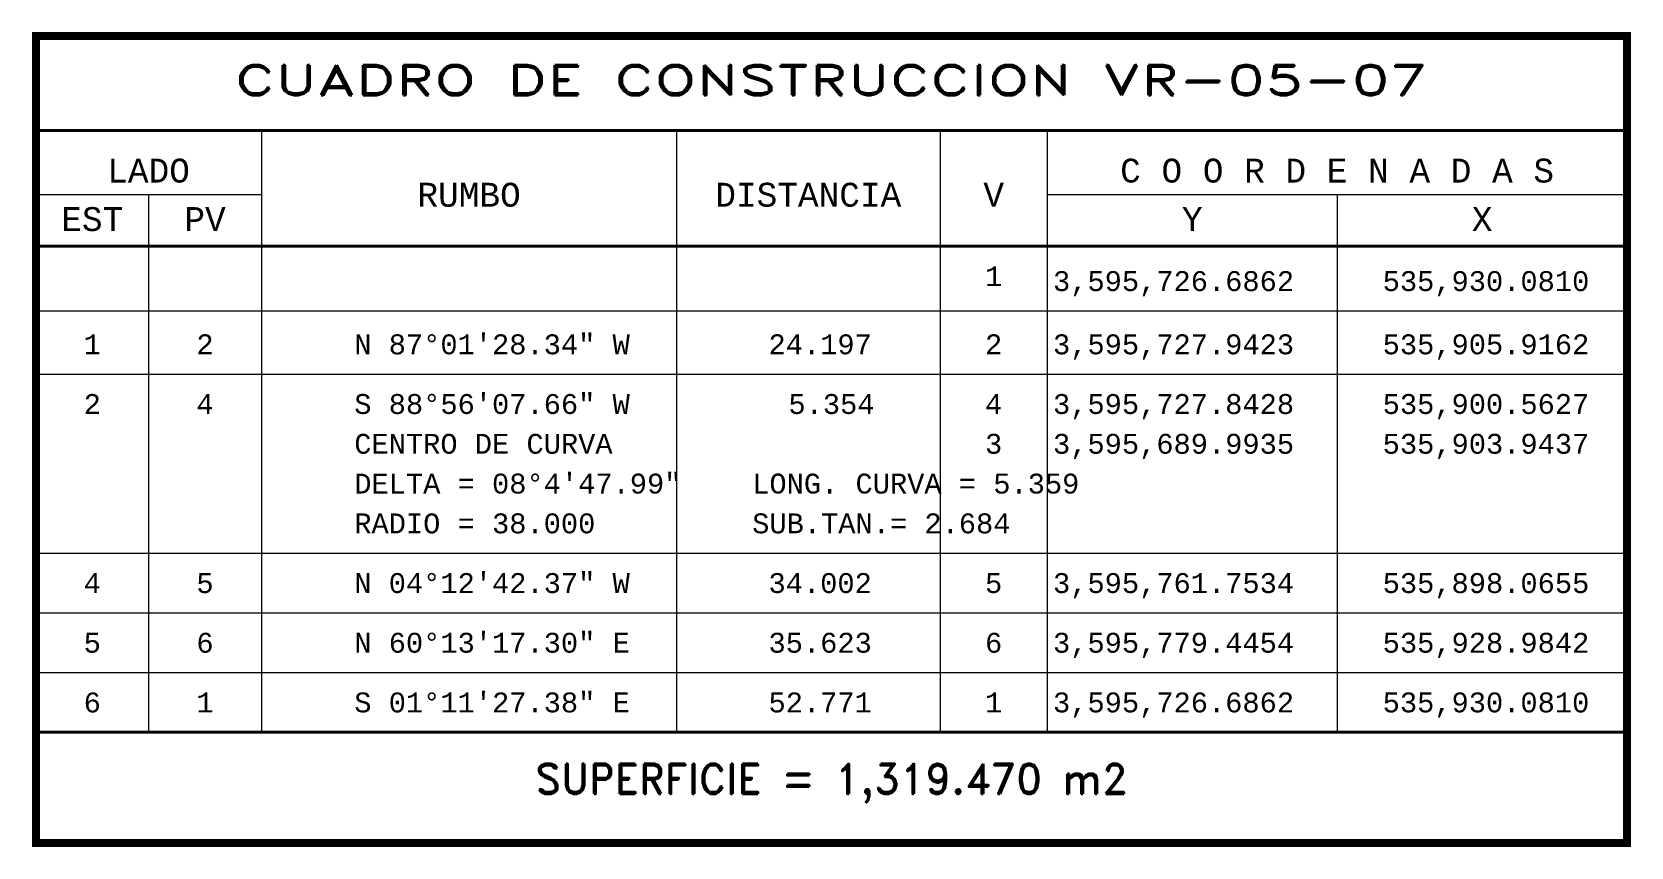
# Model space of a CAD drawing. Header units: inches. Extents: x 533200 to 542759, y 3594234 to 3596688.
# Drawn here: x 536034.3 to 536235.2, y 3595711.9 to 3595814.3 of the extents above; entities that cross this region are included whole.
import ezdxf
from ezdxf.enums import TextEntityAlignment as Align

# ---------------------------------------------------------------- set-up
doc = ezdxf.new("R2010")
doc.units = ezdxf.units.IN
doc.header["$MEASUREMENT"] = 0
for name, color, linetype in [('CVL_CUADCON', 1, 'Continuous'), ('CVL_CUADCON_LIN', 8, 'Continuous'), ('CVL_CUADCON_TIT', 1, 'Continuous'), ('CVL_CUADCON_TX', 2, 'Continuous')]:
    doc.layers.add(name, color=color, linetype=linetype)
doc.styles.add('HUECA1', font='hueca1.shx')
doc.styles.add('MONOTXT4', font='MONOTXT4.shx')

msp = doc.modelspace()

# ---------------------------------------------------------------- texts
at = {"layer": 'CVL_CUADCON_TIT', "color": 1, "lineweight": 9, "style": 'HUECA1', "width": 1.245788}
msp.add_text('CUADRO DE CONSTRUCCION VR-05-07', height=3.75, dxfattribs=at).set_placement((536059.786, 3595806.388), (536209.719, 3595806.388), align=Align.FIT)
at = {"layer": 'CVL_CUADCON_TIT', "color": 1, "lineweight": 9, "style": 'MONOTXT4'}
for s, p in [('LADO', (536048.936, 3595795.393)), ('C O O R D E N A D A S', (536198.286, 3595795.393)), ('EST', (536041.861, 3595789.303)), ('PV', (536056.036, 3595789.303)), ('Y', (536180.086, 3595789.303)), ('X', (536216.511, 3595789.303))]:
    msp.add_text(s, height=3, dxfattribs=at).set_placement(p, align=Align.CENTER)
at = {"layer": 'CVL_CUADCON_TIT', "color": 1, "lineweight": 9}
for s, height, style, p in [('RUMBO', 3, 'MONOTXT4', (536089.211, 3595793.863)), ('DISTANCIA', 3, 'MONOTXT4', (536131.836, 3595793.863)), ('V', 3, 'MONOTXT4', (536155.136, 3595793.863)), ('SUPERFICIE = 1,319.470 m2', 3.75, 'HUECA1', (536134.752, 3595719.895))]:
    msp.add_text(s, height=height, dxfattribs=dict(at, style=style)).set_placement(p, align=Align.MIDDLE)
at = {"layer": 'CVL_CUADCON_TX', "color": 2, "lineweight": 9, "style": 'MONOTXT4'}
for s, p in [('1', (536155.126, 3595782.383)), ('1', (536041.861, 3595773.813)), ('2', (536056.022, 3595773.813)), ('2', (536155.126, 3595773.813)), ('2', (536041.861, 3595766.313)), ('4', (536056.022, 3595766.313)), ('4', (536155.126, 3595766.313)), ('3', (536155.126, 3595761.313)), ('4', (536041.861, 3595743.813)), ('5', (536056.022, 3595743.813)), ('5', (536155.126, 3595743.813)), ('5', (536041.861, 3595736.313)), ('6', (536056.022, 3595736.313)), ('6', (536155.126, 3595736.313)), ('6', (536041.861, 3595728.813)), ('1', (536056.022, 3595728.813)), ('1', (536155.126, 3595728.813))]:
    msp.add_text(s, height=2.5, dxfattribs=at).set_placement(p, align=Align.CENTER)
for s, p in [('3,595,726.6862', (536162.586, 3595781.758)), ('535,930.0810', (536204.011, 3595781.758)), ('N 87%%d01\'28.34" W', (536074.786, 3595773.813)), ('24.197', (536126.836, 3595773.813)), ('3,595,727.9423', (536162.586, 3595773.813)), ('535,905.9162', (536204.011, 3595773.813)), ('S 88%%d56\'07.66" W', (536074.786, 3595766.313)), ('5.354', (536129.336, 3595766.313)), ('3,595,727.8428', (536162.586, 3595766.313)), ('535,900.5627', (536204.011, 3595766.313)), ('CENTRO DE CURVA', (536074.786, 3595761.313)), ('3,595,689.9935', (536162.586, 3595761.313)), ('535,903.9437', (536204.011, 3595761.313)), ('DELTA = 08%%d4\'47.99"', (536074.786, 3595756.313)), ('LONG. CURVA = 5.359', (536124.786, 3595756.313)), ('RADIO = 38.000', (536074.786, 3595751.313)), ('SUB.TAN.= 2.684', (536124.786, 3595751.313)), ('N 04%%d12\'42.37" W', (536074.786, 3595743.813)), ('34.002', (536126.836, 3595743.813)), ('3,595,761.7534', (536162.586, 3595743.813)), ('535,898.0655', (536204.011, 3595743.813)), ('N 60%%d13\'17.30" E', (536074.786, 3595736.313)), ('35.623', (536126.836, 3595736.313)), ('3,595,779.4454', (536162.586, 3595736.313)), ('535,928.9842', (536204.011, 3595736.313)), ('S 01%%d11\'27.38" E', (536074.786, 3595728.813)), ('52.771', (536126.836, 3595728.813)), ('3,595,726.6862', (536162.586, 3595728.813)), ('535,930.0810', (536204.011, 3595728.813))]:
    msp.add_text(s, height=2.5, dxfattribs=at).set_placement(p)

# ---------------------------------------------------------------- linework, layer by layer
at = {"layer": 'CVL_CUADCON', "color": 1, "linetype": 'Continuous', "lineweight": 9, "const_width": 1, "flags": 128}
msp.add_lwpolyline([(536034.786, 3595813.813), (536234.719, 3595813.813), (536234.719, 3595712.395), (536034.786, 3595712.395)], close=True, dxfattribs=at)
at = {"layer": 'CVL_CUADCON', "color": 1, "linetype": 'Continuous', "lineweight": 9, "const_width": 0.375, "flags": 128}
for points in [[(536034.786, 3595801.94), (536234.719, 3595801.94)], [(536034.786, 3595787.395), (536234.719, 3595787.395)], [(536034.786, 3595726.313), (536234.719, 3595726.313)]]:
    msp.add_lwpolyline(points, dxfattribs=at)
at = {"layer": 'CVL_CUADCON_LIN', "color": 8, "linetype": 'Continuous', "lineweight": 9}
for p, q in [((536063.109, 3595801.94), (536063.109, 3595726.313)), ((536115.286, 3595801.94), (536115.286, 3595726.313)), ((536148.394, 3595801.94), (536148.394, 3595726.313)), ((536161.859, 3595801.94), (536161.859, 3595726.313)), ((536034.786, 3595793.87), (536063.109, 3595793.87)), ((536048.936, 3595793.87), (536048.936, 3595726.313)), ((536161.859, 3595793.87), (536234.719, 3595793.87)), ((536198.289, 3595793.87), (536198.289, 3595726.313)), ((536034.786, 3595779.258), (536234.719, 3595779.258)), ((536034.786, 3595771.313), (536234.719, 3595771.313)), ((536034.786, 3595748.813), (536234.719, 3595748.813)), ((536034.786, 3595741.313), (536234.719, 3595741.313)), ((536034.786, 3595733.813), (536234.719, 3595733.813)), ((536034.786, 3595726.313), (536234.719, 3595726.313))]:
    msp.add_line(p, q, dxfattribs=at)

msp.set_redraw_order([(e.dxf.handle, doc.entitydb.next_handle()) for e in msp.query("TEXT MTEXT ATTDEF DIMENSION ARC_DIMENSION")])  # texts and dimensions are drawn at this point

doc.saveas('drawing.dxf')
